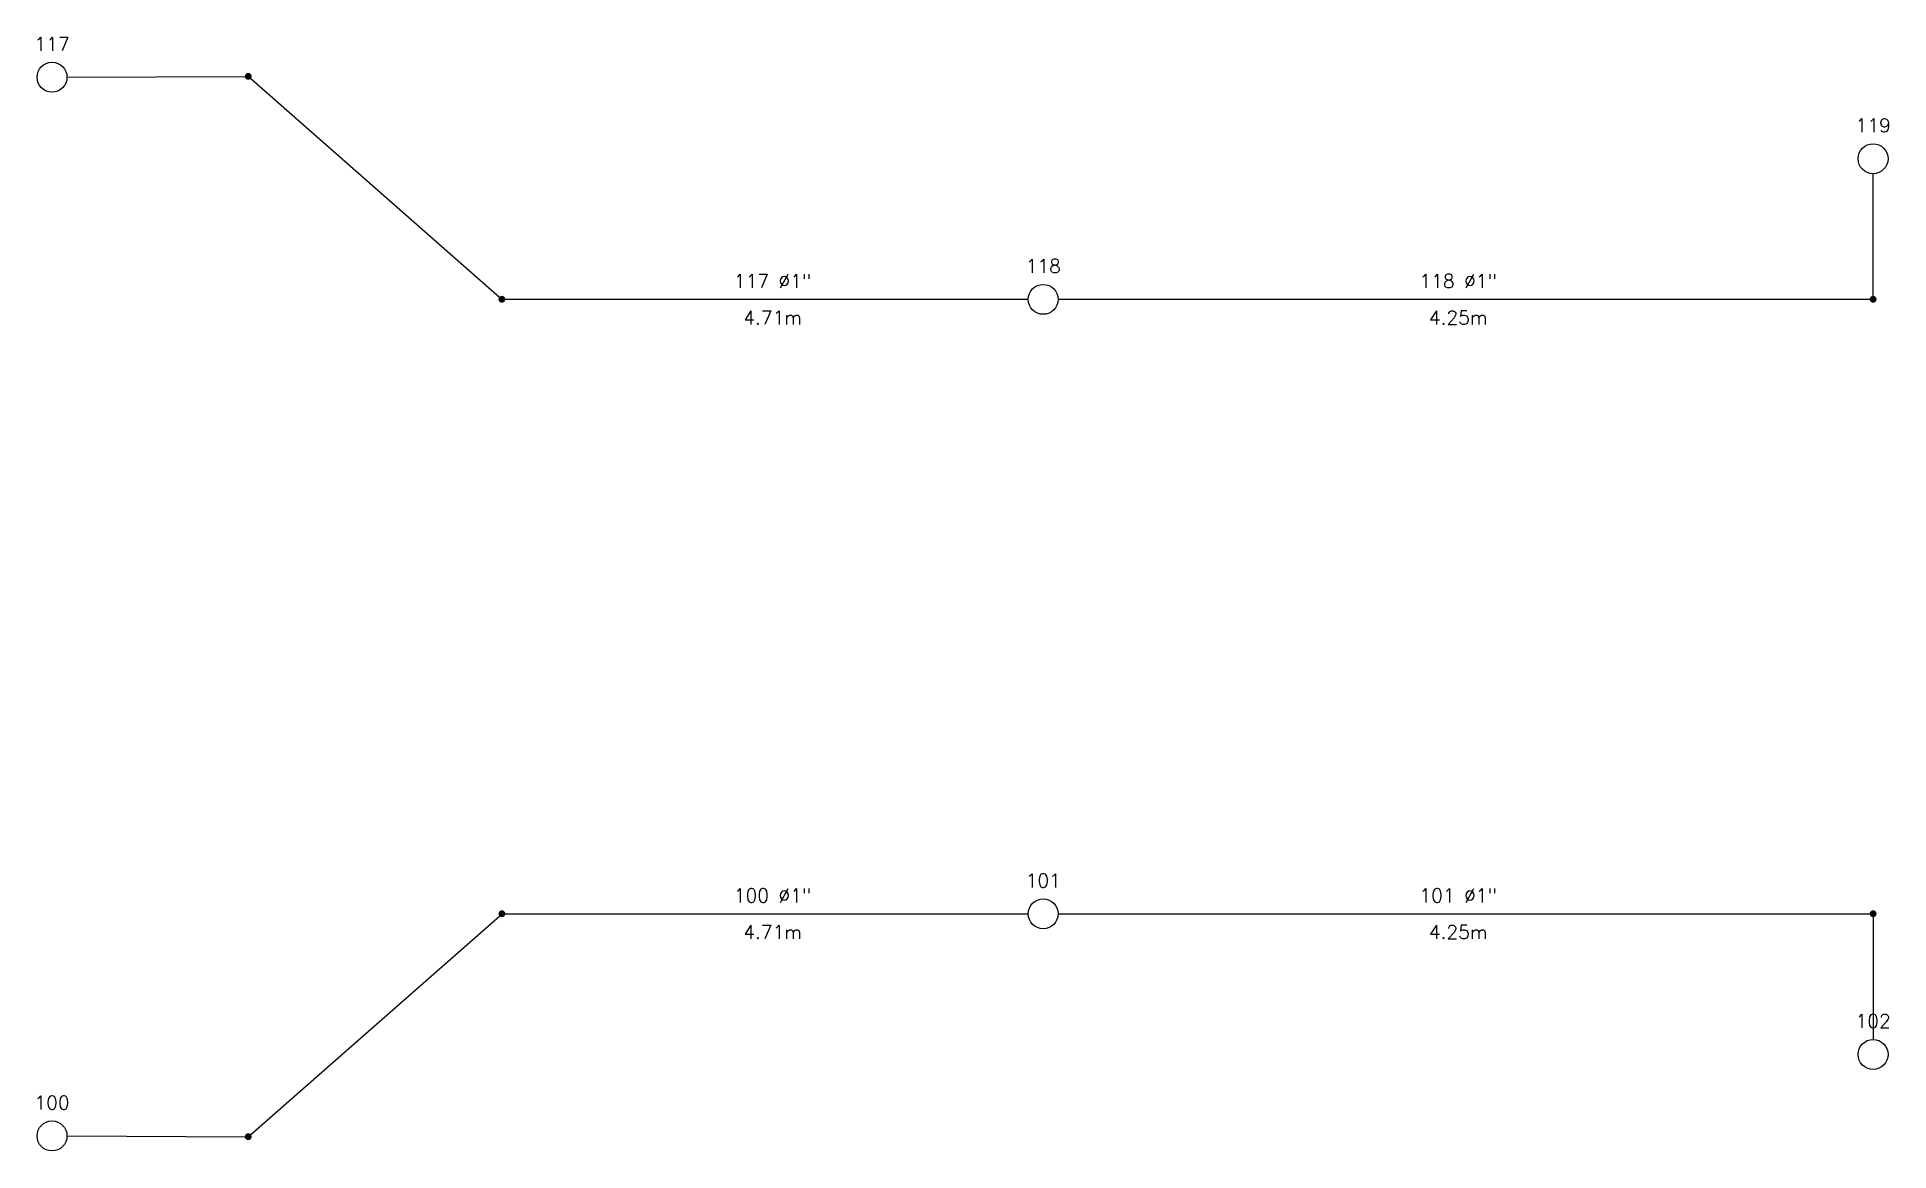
# Model space of a CAD drawing. Extents: x -4.3 to 30.7, y -1.3 to 83.8.
# Drawn here: x 22.52 to 30.63, y 46.56 to 51.44 of the extents above; entities that cross this region are included whole.
import ezdxf
from ezdxf.enums import TextEntityAlignment as Align

# ---------------------------------------------------------------- set-up
doc = ezdxf.new("R2010")
doc.units = 0
doc.header["$LTSCALE"] = 0.5
doc.layers.get('0').update_dxf_attribs({"linetype": 'CONTINUOUS'})
doc.styles.add('ROMANS', font='Romans', dxfattribs={"height": 2.5})

msp = doc.modelspace()

# ---------------------------------------------------------------- texts
at = {"layer": 'Capa0', "color": 94, "linetype": 'CONTINUOUS', "style": 'ROMANS'}
for s, p in [('117', (22.5811, 51.381165, 2.5)), ('119', (30.564006, 51.02398, 2.5)), ('118', (26.926059, 50.407919, 2.5)), ('117 Ø1"', (25.739579, 50.342294, 2.5)), ('101', (26.926059, 47.715928, 2.5)), ('100 Ø1"', (25.739579, 47.650303, 2.5)), ('101 Ø1"', (28.745032, 47.650303, 2.5)), ('102', (30.564006, 47.099867, 2.5)), ('100', (22.5811, 46.742682, 2.5))]:
    msp.add_text(s, height=0.06, dxfattribs=at).set_placement(p, align=Align.CENTER)
msp.add_text('118 Ø1"', height=0.06, rotation=360, dxfattribs=at).set_placement((28.745032, 50.342294, 2.5), align=Align.CENTER)
for s, p in [('4.71m', (25.739579, 50.242294, 2.5)), ('4.25m', (28.745032, 50.242294, 2.5)), ('4.71m', (25.739579, 47.550303, 2.5)), ('4.25m', (28.745032, 47.550303, 2.5))]:
    msp.add_text(s, height=0.06, dxfattribs=at).set_placement(p, align=Align.TOP_CENTER)

# ---------------------------------------------------------------- blocks, each defined once
blk = doc.blocks.new('ROCIADOR_AUTOMATICO_IPCI')
at = {"color": 0, "linetype": 'CONTINUOUS'}
blk.add_circle((-0.004736, -0.005671), 1.5, dxfattribs=at)
blk = doc.blocks.new('NUDO_PASO_IPCI')
at = {"color": 0, "linetype": 'CONTINUOUS'}
for points in [[(-0.742494, 0.10584), (-0.749351, 0.031185), (-0.748721, -0.043781), (-0.749351, 0.031185)], [(-0.728219, 0.179437), (-0.742494, 0.10584), (-0.74061, -0.118309), (-0.748721, -0.043781)], [(-0.706667, 0.251241), (-0.728219, 0.179437), (-0.725099, -0.191656), (-0.74061, -0.118309)], [(-0.678054, 0.320535), (-0.706667, 0.251241), (-0.702343, -0.263087), (-0.725099, -0.191656)], [(-0.642667, 0.386626), (-0.678054, 0.320535), (-0.672569, -0.33189), (-0.702343, -0.263087)], [(-0.600858, 0.448854), (-0.642667, 0.386626), (-0.636075, -0.397377), (-0.672569, -0.33189)], [(-0.553045, 0.506597), (-0.600858, 0.448854), (-0.593226, -0.458893), (-0.636075, -0.397377)], [(-0.499707, 0.559279), (-0.553045, 0.506597), (-0.544449, -0.515825), (-0.593226, -0.458893)], [(-0.441376, 0.606372), (-0.499707, 0.559279), (-0.490233, -0.567602), (-0.544449, -0.515825)], [(-0.378635, 0.647407), (-0.441376, 0.606372), (-0.431118, -0.613708), (-0.490233, -0.567602)], [(-0.31211, 0.681973), (-0.378635, 0.647407), (-0.367696, -0.653682), (-0.431118, -0.613708)], [(-0.242467, 0.709725), (-0.31211, 0.681973), (-0.300599, -0.687124), (-0.367696, -0.653682)], [(-0.170402, 0.730386), (-0.242467, 0.709725), (-0.2305, -0.713702), (-0.300599, -0.687124)], [(-0.096633, 0.743749), (-0.170402, 0.730386), (-0.158097, -0.733148), (-0.2305, -0.713702)], [(-0.0219, 0.74968), (-0.096633, 0.743749), (-0.084114, -0.745268), (-0.158097, -0.733148)], [(0.053053, 0.748121), (-0.0219, 0.74968), (-0.009291, -0.749942), (-0.084114, -0.745268)], [(0.127475, 0.739087), (0.053053, 0.748121), (0.065624, -0.747123), (-0.009291, -0.749942)], [(0.200624, 0.722669), (0.127475, 0.739087), (0.139884, -0.736839), (0.065624, -0.747123)], [(0.271768, 0.699029), (0.200624, 0.722669), (0.212747, -0.719193), (0.139884, -0.736839)], [(0.340197, 0.668406), (0.271768, 0.699029), (0.283483, -0.694361), (0.212747, -0.719193)], [(0.405227, 0.631103), (0.340197, 0.668406), (0.351388, -0.662591), (0.283483, -0.694361)], [(0.466207, 0.587495), (0.405227, 0.631103), (0.415781, -0.624201), (0.351388, -0.662591)], [(0.52253, 0.538017), (0.466207, 0.587495), (0.47602, -0.579573), (0.415781, -0.624201)], [(0.573632, 0.483163), (0.52253, 0.538017), (0.531502, -0.529155), (0.47602, -0.579573)], [(0.619002, 0.423482), (0.573632, 0.483163), (0.581674, -0.47345), (0.531502, -0.529155)], [(0.658187, 0.359569), (0.619002, 0.423482), (0.626035, -0.413014), (0.581674, -0.47345)], [(0.690796, 0.292064), (0.658187, 0.359569), (0.66414, -0.348452), (0.626035, -0.413014)], [(0.716502, 0.22164), (0.690796, 0.292064), (0.695609, -0.280407), (0.66414, -0.348452)], [(0.73505, 0.149002), (0.716502, 0.22164), (0.720128, -0.209562), (0.695609, -0.280407)], [(0.746253, 0.074875), (0.73505, 0.149002), (0.737451, -0.136622), (0.720128, -0.209562)], [(0.75, 0), (0.746253, 0.074875), (0.747407, -0.062317), (0.737451, -0.136622)]]:
    blk.add_solid(points, dxfattribs=at)

# ---------------------------------------------------------------- linework, layer by layer
at = {"layer": 'Capa0', "color": 94, "linetype": 'CONTINUOUS'}
for p, q in [((22.646725, 51.265799, 2.5), (23.426094, 51.268882, 2.5)), ((23.452364, 51.259043, 2.5), (24.54183, 50.302192, 2.5)), ((30.564006, 50.307294, 2.5), (30.564006, 50.84273, 2.5)), ((24.5681, 50.292294, 2.5), (26.860434, 50.292294, 2.5)), ((26.991684, 50.292294, 2.5), (30.549006, 50.292294, 2.5)), ((23.452364, 46.633554, 2.5), (24.54183, 47.590405, 2.5)), ((24.5681, 47.600303, 2.5), (26.860434, 47.600303, 2.5)), ((26.991684, 47.600303, 2.5), (30.549006, 47.600303, 2.5)), ((30.564006, 47.585303, 2.5), (30.564006, 47.049867, 2.5)), ((22.646725, 46.626797, 2.5), (23.426094, 46.623714, 2.5))]:
    msp.add_line(p, q, dxfattribs=at)

# ---------------------------------------------------------------- block references
for name, p, xscale, yscale in [('ROCIADOR_AUTOMATICO_IPCI', (22.5811, 51.26554, 2.5), 0.04375, 0.04375), ('NUDO_PASO_IPCI', (23.441094, 51.268942, 2.5), 0.02, 0.02), ('ROCIADOR_AUTOMATICO_IPCI', (30.564006, 50.908355, 2.5), 0.04375, 0.04375), ('ROCIADOR_AUTOMATICO_IPCI', (26.926059, 50.292294, 2.5), 0.04375, 0.04375), ('NUDO_PASO_IPCI', (24.5531, 50.292294, 2.5), 0.02, 0.02), ('NUDO_PASO_IPCI', (30.564006, 50.292294, 2.5), 0.02, 0.02), ('ROCIADOR_AUTOMATICO_IPCI', (26.926059, 47.600303, 2.5), 0.04375, 0.04375), ('NUDO_PASO_IPCI', (24.5531, 47.600303, 2.5), 0.02, 0.02), ('NUDO_PASO_IPCI', (30.564006, 47.600303, 2.5), 0.02, 0.02), ('ROCIADOR_AUTOMATICO_IPCI', (30.564006, 46.984242, 2.5), 0.04375, 0.04375), ('ROCIADOR_AUTOMATICO_IPCI', (22.5811, 46.627057, 2.5), 0.04375, 0.04375), ('NUDO_PASO_IPCI', (23.441094, 46.623655, 2.5), 0.02, 0.02)]:
    msp.add_blockref(name, p, dxfattribs=dict(at, xscale=xscale, yscale=yscale))

msp.set_redraw_order([(e.dxf.handle, doc.entitydb.next_handle()) for e in msp.query("TEXT MTEXT ATTDEF DIMENSION ARC_DIMENSION")])  # texts and dimensions are drawn at this point

doc.saveas('drawing.dxf')
